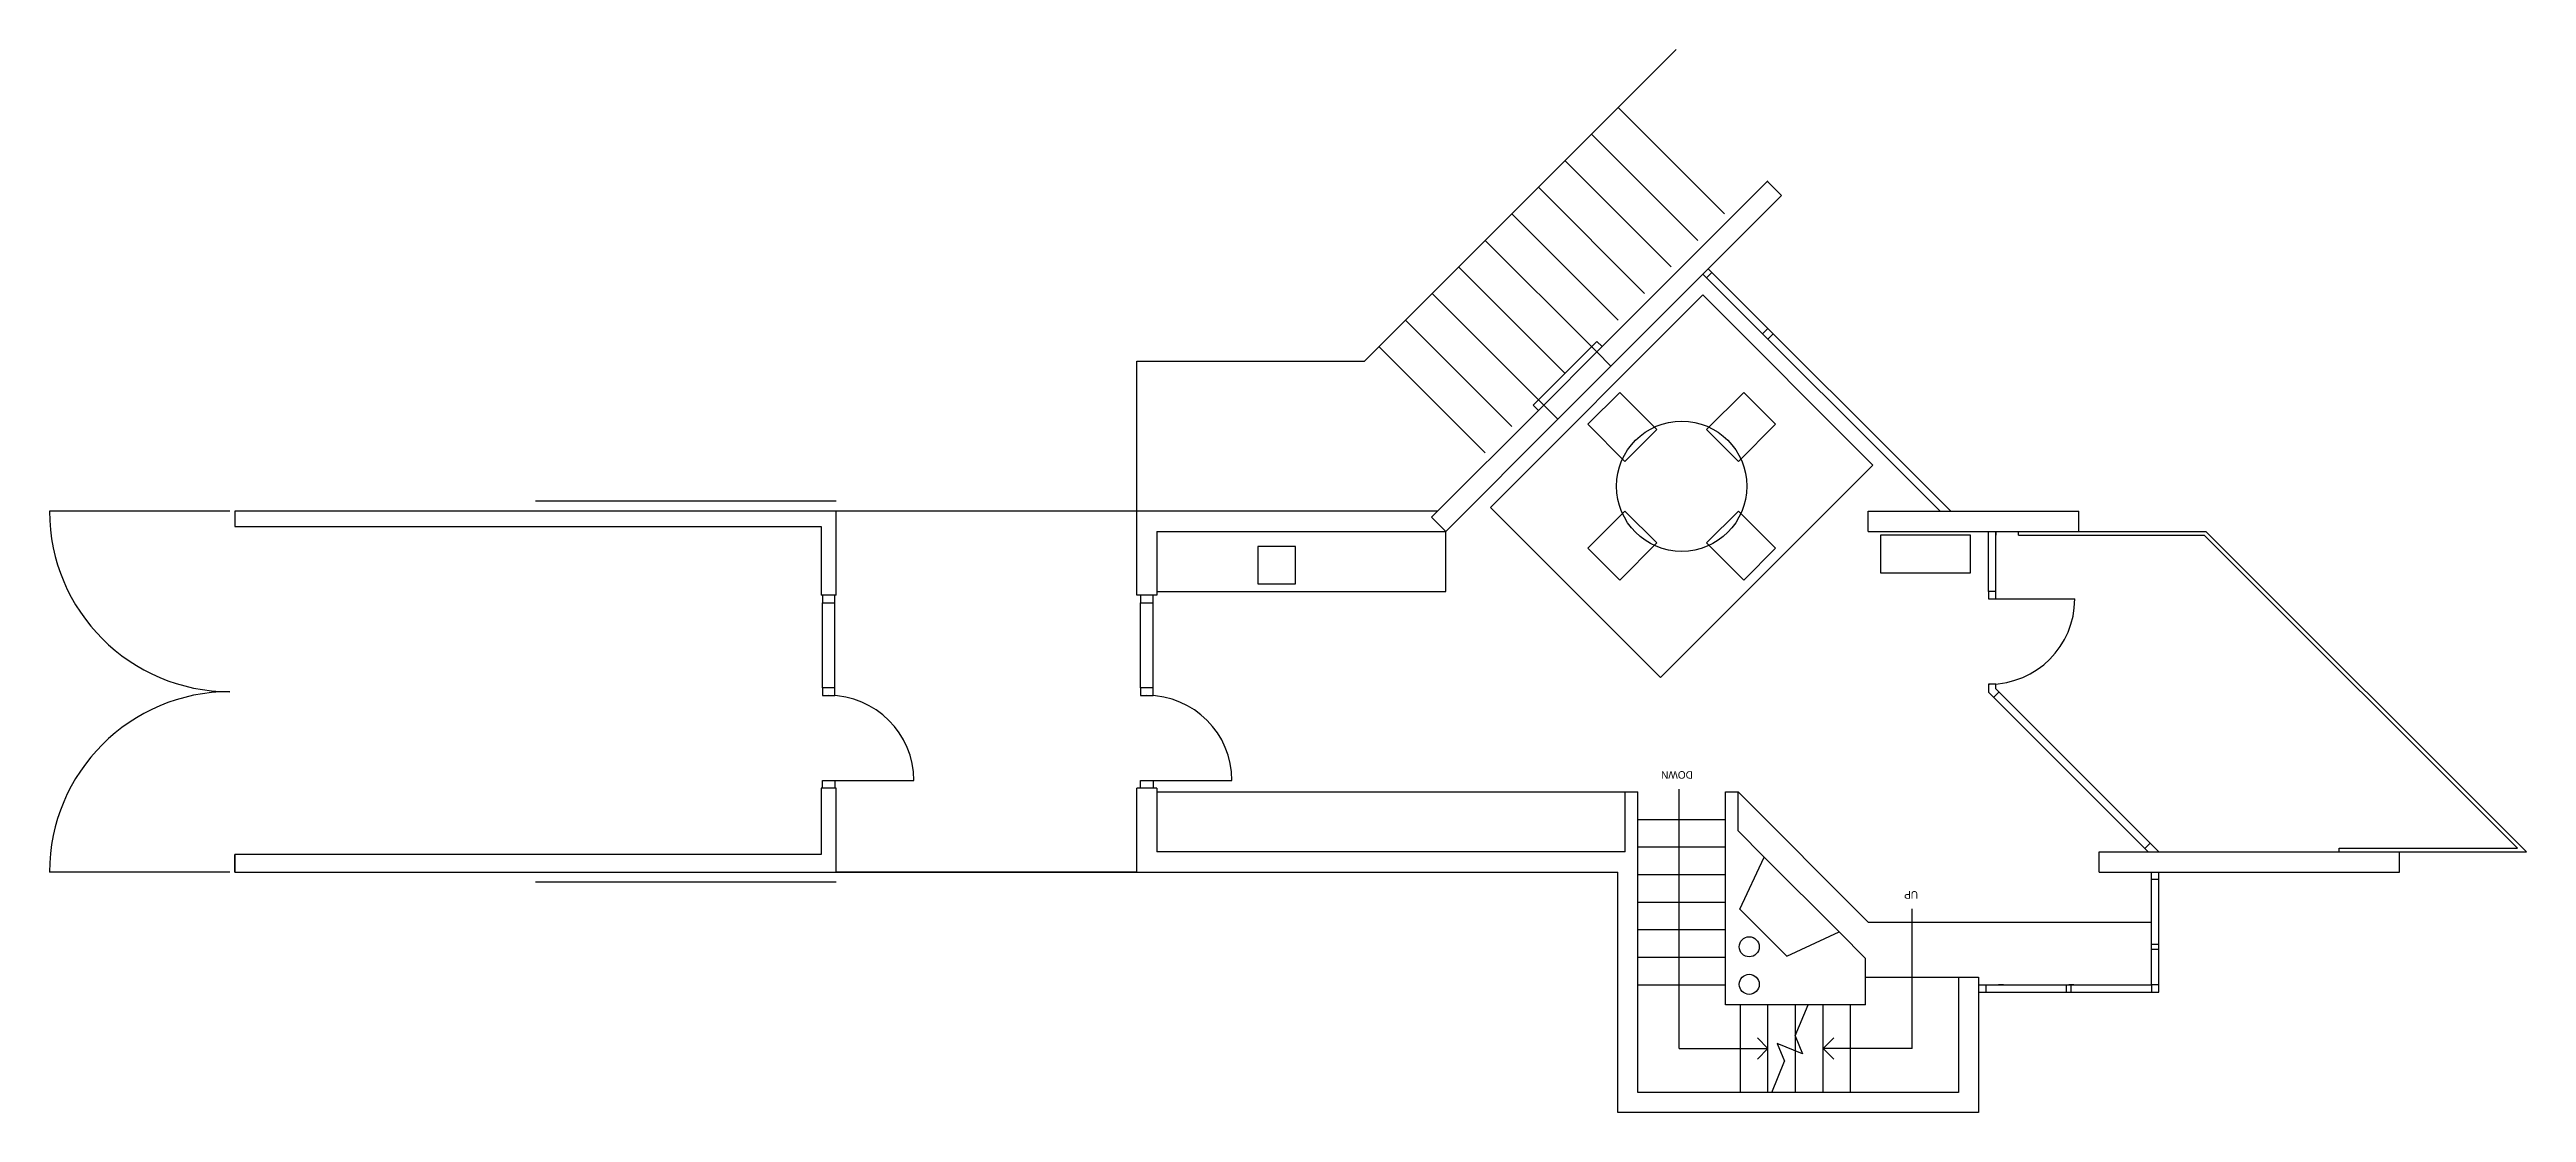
# Model space of a CAD drawing. Header units: inches. Extents: x -13164 to 6484, y 141 to 5293.
# Drawn here: x -8732 to -7743, y 2108 to 2532 of the extents above; entities that cross this region are included whole.
import ezdxf

# ---------------------------------------------------------------- set-up
doc = ezdxf.new("R2010")
doc.units = ezdxf.units.IN
doc.header["$LTSCALE"] = 0.2
doc.header["$MEASUREMENT"] = 0
doc.layers.get('0').update_dxf_attribs({"color": 253})
for name, color, linetype in [('A-doors', 254, 'Continuous'), ('A-Elev-South', 7, 'Continuous'), ('A-furniture', 33, 'Continuous'), ('A-glazing', 252, 'Continuous'), ('A-millwork', 252, 'Continuous'), ('A-stairs', 252, 'Continuous'), ('A-text', 254, 'Continuous'), ('A-walls', 7, 'Continuous')]:
    doc.layers.add(name, color=color, linetype=linetype)

msp = doc.modelspace()

# ---------------------------------------------------------------- texts
at = {"layer": 'A-text'}
for s, p in [('DOWN', (-8075.68, 2243.93)), ('UP', (-7985.83, 2196.03))]:
    msp.add_text(s, height=3, rotation=180, dxfattribs=at).set_placement(p)

# ---------------------------------------------------------------- linework, layer by layer
for p, q in [((-8297.66, 2347.67), (-8417.66, 2347.67)), ((-8417.66, 2203.67), (-8297.66, 2203.67)), ((-8297.66, 2203.67), (-8417.66, 2203.67))]:
    msp.add_line(p, q)
at = {"layer": 'A-doors'}
for p, q in [((-8659.66, 2347.67), (-8731.66, 2347.67)), ((-8417.66, 2351.67), (-8537.66, 2351.67)), ((-8423.16, 2314.17), (-8423.16, 2311.17)), ((-8418.16, 2314.17), (-8423.16, 2314.17)), ((-8418.16, 2311.17), (-8418.16, 2314.17)), ((-8296.16, 2314.17), (-8296.16, 2311.17)), ((-8291.16, 2314.17), (-8296.16, 2314.17)), ((-8291.16, 2311.17), (-8291.16, 2314.17)), ((-7957.75, 2315.67), (-7957.75, 2312.67)), ((-7954.75, 2315.67), (-7957.75, 2315.67)), ((-7954.75, 2312.67), (-7954.75, 2315.67)), ((-8423.16, 2311.17), (-8418.16, 2311.17)), ((-8423.16, 2277.17), (-8423.16, 2311.17)), ((-8418.16, 2277.17), (-8418.16, 2311.17)), ((-8296.16, 2311.17), (-8291.16, 2311.17)), ((-7957.75, 2312.67), (-7954.75, 2312.67)), ((-7955.25, 2312.67), (-7923.25, 2312.67)), ((-8423.16, 2277.17), (-8423.16, 2274.17)), ((-8418.16, 2277.17), (-8423.16, 2277.17)), ((-8423.16, 2274.17), (-8418.16, 2274.17)), ((-8418.16, 2274.17), (-8418.16, 2277.17)), ((-8296.16, 2277.17), (-8296.16, 2274.17)), ((-8291.16, 2277.17), (-8296.16, 2277.17)), ((-8296.16, 2274.17), (-8291.16, 2274.17)), ((-8291.16, 2274.17), (-8291.16, 2277.17)), ((-7957.75, 2278.67), (-7957.75, 2275.52)), ((-7954.75, 2278.67), (-7957.75, 2278.67)), ((-7954.75, 2276.76), (-7954.75, 2278.67)), ((-8423.16, 2237.17), (-8423.16, 2240.17)), ((-8423.16, 2240.17), (-8418.16, 2240.17)), ((-8418.16, 2237.17), (-8423.16, 2237.17)), ((-8420.66, 2240.17), (-8386.66, 2240.17)), ((-8418.16, 2240.17), (-8418.16, 2237.17)), ((-8296.16, 2237.17), (-8296.16, 2240.17)), ((-8296.16, 2240.17), (-8291.16, 2240.17)), ((-8291.16, 2237.17), (-8296.16, 2237.17)), ((-8293.66, 2240.17), (-8259.66, 2240.17)), ((-8291.16, 2240.17), (-8291.16, 2237.17)), ((-8659.66, 2203.67), (-8731.66, 2203.67)), ((-8417.66, 2199.67), (-8537.66, 2199.67))]:
    msp.add_line(p, q, dxfattribs=at)
for centre, radius, start, end in [((-8659.66, 2347.67), 72, 180, 270), ((-7957.25, 2312.67), 34, 270, 0), ((-8659.66, 2203.67), 72, 90, 180), ((-8420.66, 2240.17), 34, 0, 90), ((-8293.66, 2240.17), 34, 0, 90)]:
    msp.add_arc(centre, radius, start, end, dxfattribs=at)
at = {"layer": 'A-Elev-South', "color": 253}
for p, q in [((-8206.76, 2407.67), (-8082.39, 2532.04)), ((-8063.12, 2466.45), (-8105.55, 2508.88)), ((-8073.73, 2455.85), (-8116.15, 2498.27)), ((-8084.33, 2445.24), (-8126.76, 2487.67)), ((-8094.94, 2434.63), (-8137.37, 2477.06)), ((-8105.55, 2424.03), (-8147.97, 2466.45)), ((-8116.15, 2413.42), (-8158.58, 2455.85)), ((-8126.76, 2402.81), (-8169.19, 2445.24)), ((-8137.37, 2392.21), (-8179.79, 2434.63)), ((-8147.97, 2381.6), (-8190.4, 2424.03)), ((-8158.58, 2370.99), (-8201.01, 2413.42)), ((-8297.66, 2407.67), (-8206.76, 2407.67)), ((-8297.66, 2347.67), (-8297.66, 2407.67))]:
    msp.add_line(p, q, dxfattribs=at)
at = {"layer": 'A-furniture'}
msp.add_lwpolyline([(-8003.79, 2366.15), (-8071.68, 2434.04), (-8156.53, 2349.18), (-8088.65, 2281.3)], close=True, dxfattribs=at)
for points in [[(-8102.79, 2367.57), (-8117.64, 2382.42), (-8104.91, 2395.15), (-8090.06, 2380.3), (-8102.79, 2367.57)], [(-8070.26, 2380.3), (-8055.41, 2395.15), (-8042.69, 2382.42), (-8057.53, 2367.57), (-8070.26, 2380.3)], [(-8102.79, 2347.77), (-8117.64, 2332.92), (-8104.91, 2320.19), (-8090.06, 2335.04), (-8102.79, 2347.77)], [(-8070.26, 2335.04), (-8055.41, 2320.19), (-8042.69, 2332.92), (-8057.53, 2347.77), (-8070.26, 2335.04)], [(-7964.83, 2323.17), (-7964.83, 2338.17), (-8000.83, 2338.17), (-8000.83, 2323.17), (-7964.83, 2323.17)]]:
    msp.add_lwpolyline(points, dxfattribs=at)
msp.add_circle((-8080.16, 2357.67), 26, dxfattribs=at)
at = {"layer": 'A-glazing'}
for p, q in [((-8071.68, 2442.34), (-7977, 2347.67)), ((-8068.14, 2443.05), (-8070.26, 2440.93)), ((-8069.56, 2444.46), (-7972.76, 2347.67)), ((-8114.04, 2415.53), (-8139.48, 2390.1)), ((-8116.16, 2413.41), (-8114.04, 2411.29)), ((-8114.04, 2415.53), (-8111.92, 2413.41)), ((-8045.8, 2420.7), (-8047.92, 2418.58)), ((-8043.67, 2418.58), (-8045.8, 2416.46)), ((-8114.04, 2411.29), (-8135.24, 2390.1)), ((-8108.39, 2405.63), (-8129.58, 2384.44)), ((-8139.48, 2390.1), (-8137.36, 2387.97)), ((-8137.36, 2392.22), (-8135.24, 2390.1)), ((-7957.75, 2315.67), (-7957.75, 2339.67)), ((-7954.75, 2315.67), (-7954.75, 2339.67)), ((-8296.16, 2277.17), (-8296.16, 2311.17)), ((-8291.16, 2277.17), (-8291.16, 2311.17)), ((-7957.75, 2275.52), (-7893.9, 2211.67)), ((-7955.63, 2273.39), (-7953.5, 2275.51)), ((-7954.75, 2276.76), (-7889.66, 2211.67)), ((-7895.32, 2213.08), (-7893.2, 2215.2)), ((-7892.66, 2158.67), (-7892.66, 2203.67)), ((-7889.66, 2200.67), (-7892.66, 2200.67)), ((-7889.66, 2158.67), (-7889.66, 2203.67)), ((-7889.66, 2174.67), (-7892.66, 2174.67)), ((-7889.66, 2172.67), (-7892.66, 2172.67)), ((-7961.66, 2158.67), (-7892.66, 2158.67)), ((-7961.66, 2155.67), (-7889.66, 2155.67)), ((-7958.66, 2155.67), (-7958.66, 2158.67)), ((-7951.66, 2158.67), (-7953.66, 2158.67)), ((-7953.66, 2155.67), (-7951.66, 2155.67)), ((-7926.66, 2158.67), (-7926.66, 2155.67)), ((-7926.66, 2158.67), (-7924.66, 2158.67)), ((-7923.66, 2158.67), (-7925.66, 2158.67)), ((-7924.66, 2155.67), (-7924.66, 2158.67)), ((-7892.66, 2158.67), (-7892.66, 2155.67)), ((-7889.66, 2158.67), (-7892.66, 2158.67)), ((-7889.66, 2155.67), (-7889.66, 2158.67))]:
    msp.add_line(p, q, dxfattribs=at)
at = {"layer": 'A-millwork'}
for p, q in [((-8249.35, 2333.67), (-8249.35, 2318.67)), ((-8234.35, 2333.67), (-8249.35, 2333.67)), ((-8234.35, 2318.67), (-8234.35, 2333.67)), ((-8174.35, 2315.67), (-8174.35, 2339.67)), ((-7954.75, 2339.67), (-7954.75, 2338.17)), ((-7945.66, 2338.17), (-7945.66, 2339.67)), ((-7945.66, 2338.17), (-7871.57, 2338.17)), ((-7921.66, 2339.67), (-7870.95, 2339.67)), ((-7871.57, 2338.17), (-7746.57, 2213.17)), ((-7870.95, 2339.67), (-7742.95, 2211.67)), ((-8289.66, 2315.67), (-8174.35, 2315.67)), ((-8249.35, 2318.67), (-8234.35, 2318.67)), ((-8289.66, 2235.67), (-8102.66, 2235.67)), ((-7817.66, 2211.67), (-7817.66, 2213.17)), ((-7817.66, 2213.17), (-7746.57, 2213.17)), ((-7793.66, 2211.67), (-7742.95, 2211.67))]:
    msp.add_line(p, q, dxfattribs=at)
at = {"layer": 'A-stairs'}
for p, q in [((-8057.66, 2235.67), (-8005.66, 2183.67)), ((-8097.66, 2224.67), (-8062.66, 2224.67)), ((-8097.66, 2213.67), (-8062.66, 2213.67)), ((-8097.66, 2202.67), (-8062.66, 2202.67)), ((-8097.66, 2191.67), (-8062.66, 2191.67)), ((-8097.66, 2180.67), (-8062.66, 2180.67)), ((-8005.66, 2183.67), (-7892.66, 2183.67)), ((-8097.66, 2169.67), (-8062.66, 2169.67)), ((-8097.66, 2158.67), (-8062.66, 2158.67)), ((-8006.75, 2161.67), (-7969.66, 2161.67)), ((-8056.71, 2115.67), (-8056.71, 2150.67)), ((-8045.71, 2115.67), (-8045.71, 2150.67)), ((-8034.85, 2138.25), (-8029.71, 2150.67)), ((-8034.71, 2115.67), (-8034.71, 2150.67)), ((-8023.71, 2115.67), (-8023.71, 2150.67)), ((-8012.71, 2115.67), (-8012.71, 2150.67)), ((-8034.85, 2138.25), (-8031.87, 2131.06)), ((-8044.2, 2115.67), (-8039.06, 2128.09)), ((-8042.04, 2135.27), (-8039.06, 2128.09)), ((-8031.87, 2131.06), (-8042.04, 2135.27))]:
    msp.add_line(p, q, dxfattribs=at)
at = {"layer": 'A-text'}
for p, q in [((-8081.21, 2133.17), (-8081.21, 2236.8)), ((-7988.21, 2133.17), (-7988.21, 2188.91)), ((-8045.71, 2133.17), (-8049.95, 2137.41)), ((-8023.71, 2133.17), (-8019.46, 2137.41)), ((-8081.21, 2133.17), (-8045.71, 2133.17)), ((-8045.71, 2133.17), (-8049.95, 2128.93)), ((-8023.71, 2133.17), (-8019.46, 2128.93)), ((-7988.21, 2133.17), (-8023.71, 2133.17))]:
    msp.add_line(p, q, dxfattribs=at)
at = {"layer": 'A-walls'}
for p, q in [((-8114.04, 2411.29), (-8045.78, 2479.55)), ((-8040.3, 2473.72), (-8108.39, 2405.63)), ((-8045.95, 2479.38), (-8040.3, 2473.72)), ((-8114.04, 2411.29), (-8108.39, 2405.63)), ((-8180, 2345.33), (-8135.24, 2390.1)), ((-8129.58, 2384.44), (-8174.35, 2339.67)), ((-8135.24, 2390.1), (-8129.58, 2384.44)), ((-8417.66, 2347.67), (-8657.66, 2347.67)), ((-8657.66, 2347.67), (-8657.66, 2341.67)), ((-8417.66, 2314.17), (-8417.66, 2347.67)), ((-8297.66, 2314.17), (-8297.66, 2347.67)), ((-8177.66, 2347.67), (-8297.66, 2347.67)), ((-8180, 2345.33), (-8174.35, 2339.67)), ((-8005.66, 2347.67), (-7921.66, 2347.67)), ((-8005.66, 2339.67), (-8005.66, 2347.67)), ((-7921.66, 2339.67), (-7921.66, 2347.67)), ((-8657.66, 2341.67), (-8423.66, 2341.67)), ((-8423.66, 2341.67), (-8423.66, 2314.17)), ((-8289.66, 2339.67), (-8289.66, 2314.17)), ((-8289.66, 2339.67), (-8174.35, 2339.67)), ((-8005.66, 2339.67), (-7921.66, 2339.67)), ((-8417.66, 2314.17), (-8423.66, 2314.17)), ((-8289.66, 2314.17), (-8297.66, 2314.17)), ((-8417.66, 2237.17), (-8423.66, 2237.17)), ((-8423.66, 2237.17), (-8423.66, 2210.67)), ((-8417.66, 2203.67), (-8417.66, 2237.17)), ((-8289.66, 2237.17), (-8297.66, 2237.17)), ((-8297.66, 2203.67), (-8297.66, 2237.17)), ((-8289.66, 2237.17), (-8289.66, 2211.67)), ((-8102.66, 2235.67), (-8097.66, 2235.67)), ((-8102.66, 2211.67), (-8102.66, 2235.67)), ((-8097.66, 2115.67), (-8097.66, 2235.67)), ((-8062.66, 2150.67), (-8062.66, 2235.67)), ((-8062.66, 2235.67), (-8057.66, 2235.67)), ((-8057.66, 2220.11), (-8057.66, 2235.67)), ((-8057.66, 2220.11), (-8047.19, 2209.64)), ((-8423.66, 2210.67), (-8657.66, 2210.67)), ((-8657.66, 2203.67), (-8657.66, 2210.67)), ((-8657.66, 2210.67), (-8657.66, 2203.67)), ((-8102.66, 2211.67), (-8289.66, 2211.67)), ((-8056.9, 2188.84), (-8047.19, 2209.64)), ((-8017.22, 2179.67), (-8047.19, 2209.64)), ((-7913.47, 2211.67), (-7793.66, 2211.67)), ((-7913.47, 2203.67), (-7913.47, 2211.67)), ((-7793.66, 2203.67), (-7793.66, 2211.67)), ((-8657.66, 2203.67), (-8417.66, 2203.67)), ((-8297.66, 2203.67), (-8105.66, 2203.67)), ((-8105.66, 2107.67), (-8105.66, 2203.67)), ((-7913.47, 2203.67), (-7793.66, 2203.67)), ((-8056.9, 2188.84), (-8038.16, 2170.11)), ((-8038.16, 2170.11), (-8017.36, 2179.81)), ((-8017.22, 2179.67), (-8006.75, 2169.2)), ((-8006.75, 2150.67), (-8006.75, 2169.2)), ((-7969.66, 2161.67), (-7969.66, 2115.67)), ((-7969.66, 2161.67), (-7961.66, 2161.67)), ((-7961.66, 2161.67), (-7961.66, 2107.67)), ((-8006.75, 2150.67), (-8062.66, 2150.67)), ((-7961.66, 2107.67), (-8105.66, 2107.67)), ((-7969.66, 2115.67), (-8097.66, 2115.67))]:
    msp.add_line(p, q, dxfattribs=at)
for centre in [(-8053.19, 2173.82), (-8053.19, 2158.82)]:
    msp.add_circle(centre, 4, dxfattribs=at)

msp.set_redraw_order([(e.dxf.handle, doc.entitydb.next_handle()) for e in msp.query("TEXT MTEXT ATTDEF DIMENSION ARC_DIMENSION")])  # texts and dimensions are drawn at this point

doc.saveas('drawing.dxf')
